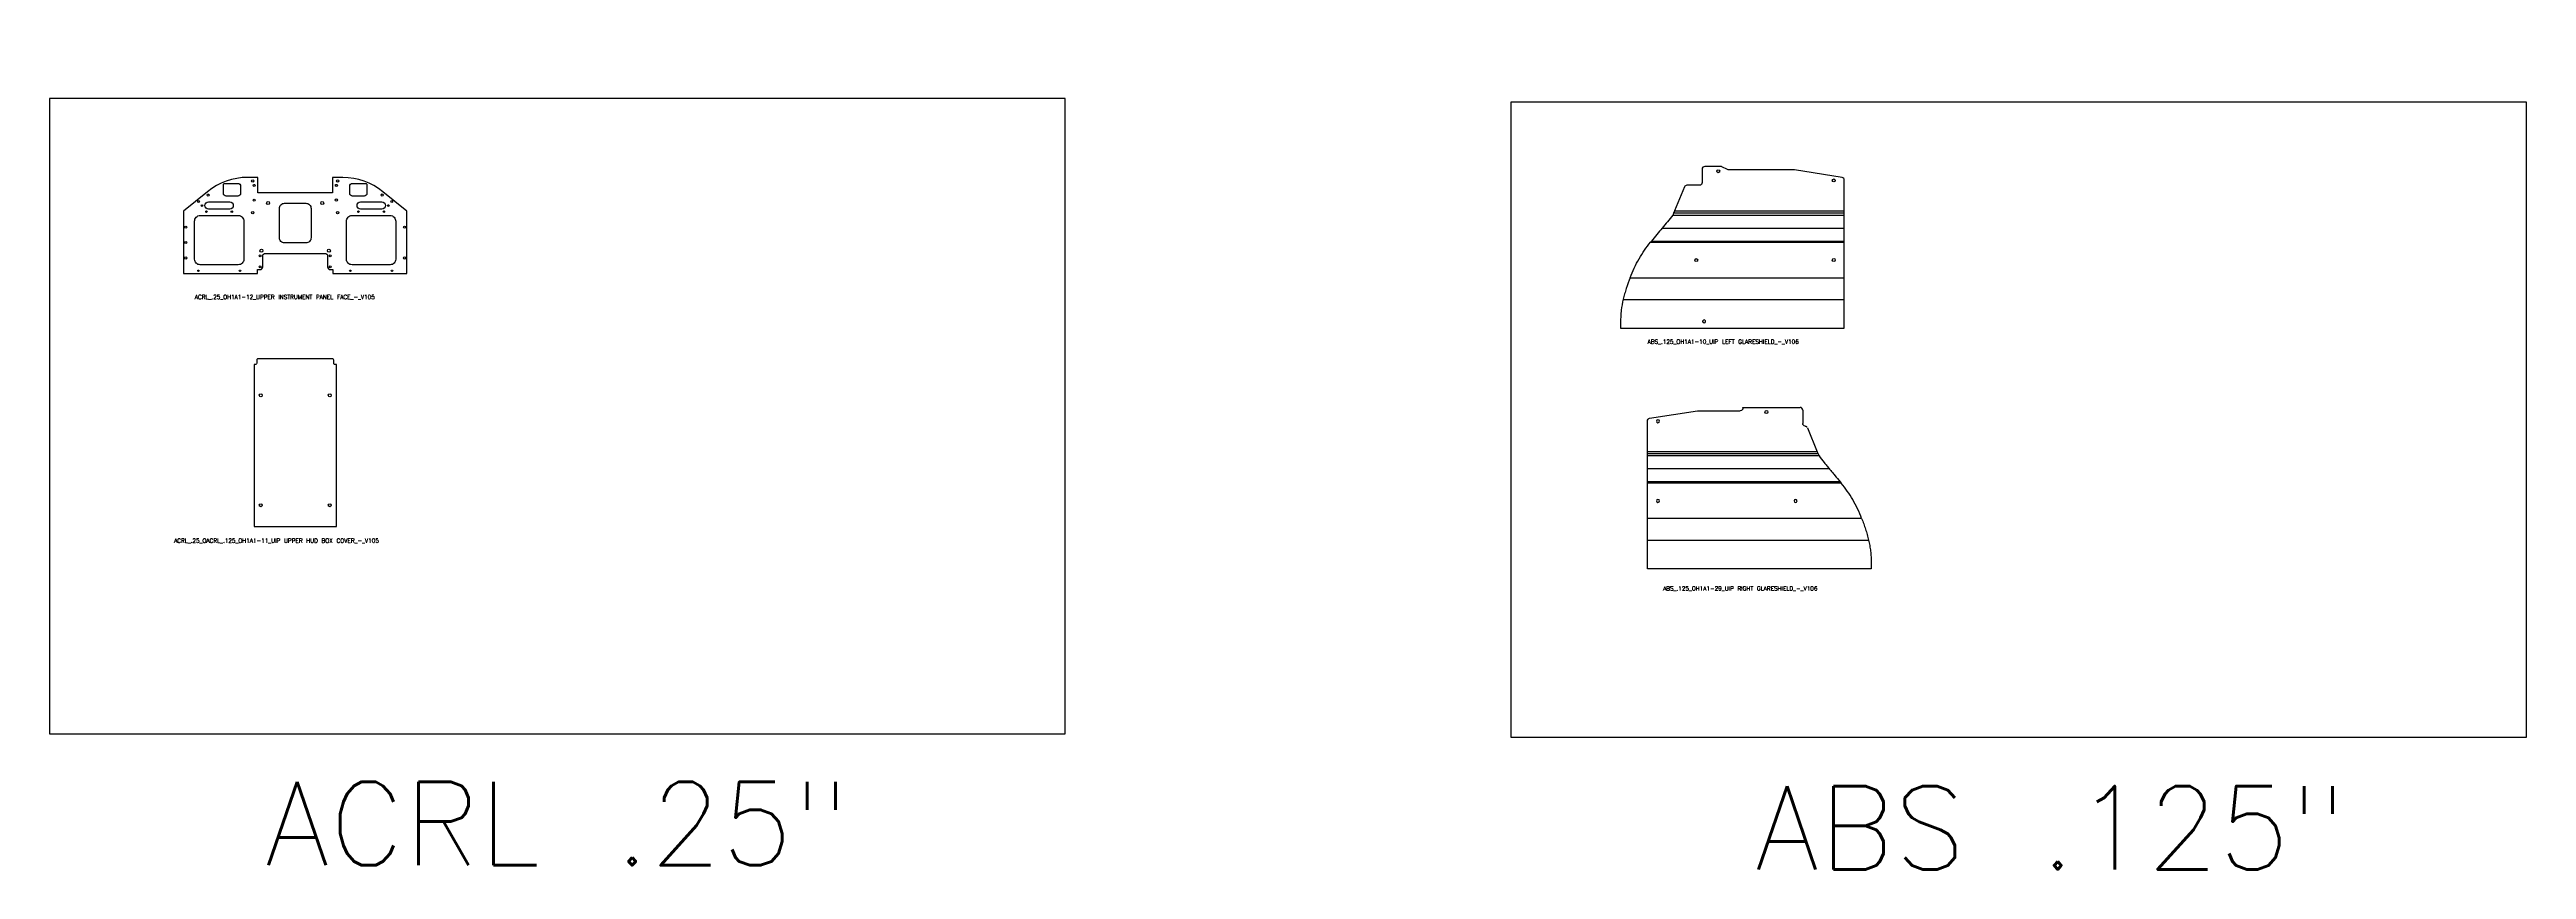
# Model space of a CAD drawing. Header units: inches. Extents: x 315 to 1225, y 29 to 674.
# Drawn here: x 790.2 to 1024.3, y 29.3 to 106.7 of the extents above; entities that cross this region are included whole.
import ezdxf

# ---------------------------------------------------------------- set-up
doc = ezdxf.new("R2010")
doc.units = ezdxf.units.IN
doc.header["$LTSCALE"] = 0.03937
doc.header["$MEASUREMENT"] = 0
for name, color, linetype in [('BEND', 7, 'Continuous'), ('BEND_EXTENT', 7, 'Continuous'), ('INTERIOR_PROFILES', 7, 'Continuous'), ('OUTER_PROFILES', 7, 'Continuous')]:
    doc.layers.add(name, color=color, linetype=linetype)
doc.styles.get("Standard").update_dxf_attribs({"font": 'txt.shx'})

msp = doc.modelspace()

# ---------------------------------------------------------------- texts
for s, height, p in [('ACRL_.25_OH1A1-12_UPPER INSTRUMENT PANEL FACE_-_V105', 0.3937, (803.94, 83.16)), ('ABS_.125_OH1A1-10_UIP LEFT GLARESHIELD_-_V106', 0.3937, (941.25, 78.94)), ('ACRL_.25_OACRL_.125_OH1A1-11_UIP UPPER HUD BOX COVER_-_V105', 0.3937, (801.98, 60.15)), ('ABS_.125_OH1A1-29_UIP RIGHT GLARESHIELD_-_V106', 0.3937, (942.71, 55.63)), ('ACRL .25"', 7.874, (810.58, 29.68)), ('ABS .125"', 7.874, (951.39, 29.29))]:
    msp.add_text(s, height=height).set_placement(p)

# ---------------------------------------------------------------- linework, layer by layer
at = {"color": 0, "linetype": 'ByBlock', "lineweight": -2}
for points in [[(886.21, 42.09), (886.21, 102.09), (790.21, 102.09), (790.21, 42.09)], [(1024.31, 41.77), (1024.31, 101.77), (928.31, 101.77), (928.31, 41.77)]]:
    msp.add_lwpolyline(points, close=True, dxfattribs=at)
for points in [[(805.13, 93.29), (802.88, 91.45), (802.88, 85.58), (809.86, 85.58), (809.86, 85.95), (810.11, 85.95, 0.414214), (810.36, 86.2), (810.36, 87.23, -0.414214), (810.61, 87.48), (816.24, 87.48, -0.414214), (816.49, 87.23), (816.49, 86.2, 0.414214), (816.74, 85.95), (816.99, 85.95), (816.99, 85.58), (823.98, 85.58), (823.98, 91.45), (821.72, 93.29, 0.172863), (817.93, 94.65), (816.94, 94.65), (816.94, 93.18), (809.91, 93.18), (809.91, 94.65), (808.93, 94.65, 0.172863)], [(808.02, 92.89), (806.89, 92.89, -0.414214), (806.64, 93.14), (806.64, 93.98, -0.414214), (806.74, 94.08), (808.02, 94.08, -0.414214), (808.27, 93.83), (808.27, 93.14, -0.414214)], [(820.21, 93.98), (820.21, 93.14, -0.414214), (819.96, 92.89), (818.83, 92.89, -0.414214), (818.58, 93.14), (818.58, 93.83, -0.414214), (818.83, 94.08), (820.11, 94.08, -0.414214)], [(805.24, 92.34), (807.24, 92.34, -1), (807.24, 91.66), (805.24, 91.66, -1)], [(814.93, 91.71), (814.93, 88.96, -0.414214), (814.43, 88.46), (812.43, 88.46, -0.414214), (811.93, 88.96), (811.93, 91.71, -0.414214), (812.43, 92.21), (814.43, 92.21, -0.414214)], [(821.61, 91.66), (819.61, 91.66, -1), (819.61, 92.34), (821.61, 92.34, -1)], [(803.92, 86.92), (803.92, 90.52, -0.414214), (804.44, 91.05), (808.05, 91.05, -0.414214), (808.57, 90.52), (808.57, 86.92, -0.414214), (808.05, 86.4), (804.44, 86.4, -0.414214)], [(818.28, 86.92), (818.28, 90.52, -0.414214), (818.8, 91.05), (822.41, 91.05, -0.414214), (822.93, 90.52), (822.93, 86.92, -0.414214), (822.41, 86.4), (818.8, 86.4, -0.414214)], [(816.95, 77.53), (809.92, 77.53, 0.414214), (809.79, 77.4), (809.79, 77.1, -0.414214), (809.67, 76.98), (809.54, 76.98), (809.54, 61.69), (817.32, 61.69), (817.32, 76.98), (817.2, 76.98, -0.414214), (817.07, 77.1), (817.07, 77.4, 0.414214)]]:
    msp.add_lwpolyline(points, format="xyb", close=True)
for centre, radius in [((809.41, 94.32), 0.104), ((809.54, 93.9), 0.0967), ((817.32, 93.9), 0.0968), ((817.44, 94.32), 0.105), ((804.3, 92.37), 0.0847), ((804.62, 91.99), 0.0847), ((805.04, 91.42), 0.068), ((805.2, 92.98), 0.104), ((807.44, 91.42), 0.068), ((809.41, 91.32), 0.104), ((809.54, 92.51), 0.0967), ((810.87, 92.23), 0.141), ((815.98, 92.23), 0.141), ((817.44, 91.32), 0.105), ((819.41, 91.42), 0.068), ((821.65, 92.98), 0.105), ((821.81, 91.42), 0.068), ((822.23, 91.99), 0.0847), ((822.55, 92.37), 0.0847), ((803.08, 89.96), 0.0967), ((823.77, 89.96), 0.0968), ((803.08, 88.5), 0.0967), ((803.08, 87.04), 0.0967), ((810.11, 87.24), 0.0847), ((810.24, 87.73), 0.141), ((816.61, 87.73), 0.141), ((816.74, 87.24), 0.0847), ((823.77, 87.04), 0.0968), ((804.28, 85.83), 0.068), ((808.21, 85.83), 0.068), ((810.11, 86.2), 0.0847), ((816.74, 86.2), 0.0847), ((818.64, 85.83), 0.068), ((822.58, 85.83), 0.068), ((810.17, 74.07), 0.141), ((816.7, 74.07), 0.141), ((810.17, 63.69), 0.141), ((816.7, 63.69), 0.141)]:
    msp.add_circle(centre, radius)
at = {"linetype": 'Continuous'}
msp.add_circle((817.32, 92.51), 0.104, dxfattribs=at)
at = {"layer": 'BEND'}
for p, q in [((942.64, 89.86), (959.84, 89.86)), ((943.71, 91.29), (959.84, 91.29)), ((941.58, 88.58), (959.84, 88.58)), ((938.94, 83.11, 0), (959.84, 83.11, 0)), ((957.36, 68.54), (941.23, 68.54)), ((958.44, 67.12), (941.23, 67.12)), ((959.5, 65.83), (941.23, 65.83)), ((962.14, 60.36, 0), (941.23, 60.36, 0))]:
    msp.add_line(p, q, dxfattribs=at)
at = {"layer": 'BEND_EXTENT'}
for p, q in [((943.79, 91.48), (959.84, 91.48)), ((943.63, 91.09), (959.84, 91.09)), ((941.53, 88.52), (959.84, 88.52)), ((941.63, 88.64), (959.84, 88.64)), ((939.59, 85.18), (959.84, 85.18)), ((957.28, 68.74), (941.23, 68.74)), ((957.45, 68.34), (941.23, 68.34)), ((959.45, 65.89), (941.23, 65.89)), ((959.55, 65.78), (941.23, 65.78)), ((961.48, 62.43), (941.23, 62.43))]:
    msp.add_line(p, q, dxfattribs=at)
at = {"layer": 'INTERIOR_PROFILES'}
for centre in [(947.92, 95.24), (958.84, 94.36), (945.84, 86.84), (958.84, 86.85), (952.48, 72.49)]:
    msp.add_circle(centre, 0.141, dxfattribs=at)
at = {"layer": 'INTERIOR_PROFILES', "extrusion": (0, 0, -1)}
for centre in [(-942.23, 71.62), (-942.23, 64.1), (-955.23, 64.09)]:
    msp.add_circle(centre, 0.141, dxfattribs=at)
at = {"layer": 'INTERIOR_PROFILES'}
msp.add_arc((946.59, 81.05), 0.141, 185.9194, 354.0806, dxfattribs=at)
msp.add_open_spline([(946.73, 81.03), (946.73, 81.06), (946.73, 81.08), (946.72, 81.1), (946.71, 81.13), (946.68, 81.16), (946.65, 81.18), (946.61, 81.19), (946.57, 81.19), (946.53, 81.17), (946.5, 81.16), (946.48, 81.13), (946.46, 81.1), (946.45, 81.08), (946.45, 81.06), (946.45, 81.03)], degree=3, knots=[0.501805, 0.501805, 0.501805, 0.501805, 0.66735, 0.66735, 0.66735, 0.93366, 0.93366, 0.93366, 1.228178, 1.228178, 1.228178, 1.47899, 1.47899, 1.47899, 1.650661, 1.650661, 1.650661, 1.650661], dxfattribs=at)
at = {"layer": 'OUTER_PROFILES'}
for p, q in [((944.73, 93.76), (943.79, 91.48)), ((946.15, 93.91), (944.96, 93.91)), ((946.4, 95.43), (946.4, 94.16)), ((948.16, 95.68), (946.65, 95.68)), ((948.79, 95.39), (948.27, 95.65)), ((955.09, 95.36), (948.91, 95.36)), ((959.63, 94.65), (955.13, 95.36)), ((959.84, 91.48), (959.84, 94.4)), ((959.84, 91.09), (959.84, 91.48)), ((959.84, 88.64), (959.84, 91.09)), ((941.63, 88.64), (941.53, 88.52)), ((959.84, 88.52), (959.84, 88.64)), ((959.84, 85.18), (959.84, 88.52)), ((959.84, 81.03), (959.84, 85.18)), ((938.69, 81.03), (938.69, 80.42)), ((938.69, 80.42), (959.84, 80.42)), ((959.84, 80.42), (959.84, 81.03)), ((941.44, 71.9), (945.95, 72.62)), ((945.99, 72.62), (950.01, 72.62)), ((950.26, 72.87), (950.26, 72.93)), ((950.26, 72.93), (952.88, 72.93)), ((952.92, 72.93), (954.42, 72.93)), ((954.45, 72.93), (955.66, 72.93)), ((955.91, 72.68), (955.91, 71.42)), ((941.23, 68.74), (941.23, 71.65)), ((956.35, 71.01), (957.28, 68.74)), ((941.23, 68.34), (941.23, 68.74)), ((941.23, 65.89), (941.23, 68.34)), ((957.28, 68.74), (957.45, 68.34)), ((941.23, 65.78), (941.23, 65.89)), ((941.23, 62.43), (941.23, 65.78)), ((959.45, 65.89), (959.55, 65.78)), ((941.23, 58.29), (941.23, 62.43)), ((941.23, 57.68), (941.23, 58.29)), ((962.38, 57.68), (941.23, 57.68)), ((962.38, 58.29), (962.38, 57.68))]:
    msp.add_line(p, q, dxfattribs=at)
for centre, start, end in [((944.96, 93.66), 90, 157.6513), ((946.65, 95.43), 90, 180), ((948.16, 95.43), 63.4349, 90), ((955.09, 95.11), 81, 90), ((959.59, 94.4), 0, 81), ((955.66, 72.68), 0, 90)]:
    msp.add_arc(centre, 0.25, start, end, dxfattribs=at)
at = {"layer": 'OUTER_PROFILES', "extrusion": (0, 0, -1)}
for centre, start, end in [((-946.15, 94.16), 180, 270), ((-948.91, 95.61), 270, 296.5651), ((-945.99, 72.37), 81, 90), ((-950.01, 72.87), 180, 270), ((-952.92, 72.68), 81.8904, 90), ((-954.42, 72.68), 90, 98.1096), ((-941.48, 71.65), 0, 81), ((-956.16, 71.42), 274.8786, 0), ((-956.11, 70.92), 94.8786, 157.6513)]:
    msp.add_arc(centre, 0.25, start, end, dxfattribs=at)
at = {"layer": 'OUTER_PROFILES'}
for points, knots in [([(943.79, 91.48), (943.78, 91.45), (943.76, 91.42), (943.75, 91.38), (943.74, 91.35), (943.72, 91.32), (943.71, 91.29), (943.7, 91.25), (943.68, 91.22), (943.67, 91.19), (943.66, 91.15), (943.64, 91.12), (943.63, 91.09)], [0, 0, 0, 0, 0.00286405, 0.00286405, 0.00286405, 0.0057281, 0.0057281, 0.0057281, 0.00859215, 0.00859215, 0.00859215, 0.0114562, 0.0114562, 0.0114562, 0.0114562]), ([(943.63, 91.09), (943.47, 90.88), (943.3, 90.67), (943.14, 90.47), (942.97, 90.26), (942.8, 90.06), (942.63, 89.86), (942.46, 89.66), (942.29, 89.46), (942.13, 89.25), (941.96, 89.05), (941.79, 88.84), (941.63, 88.64)], [0, 0, 0, 0, 2.03123, 2.03123, 2.03123, 4.05212, 4.05212, 4.05212, 6.07315, 6.07315, 6.07315, 8.106218, 8.106218, 8.106218, 8.106218]), ([(939.59, 85.18), (939.83, 85.8), (940.11, 86.4), (940.76, 87.52), (941.12, 88.04), (941.53, 88.52)], [-9.84778, -9.84778, -9.84778, -9.84778, -4.8245, -4.8245, 0, 0, 0, 0]), ([(939.59, 85.18), (939.46, 84.85), (939.34, 84.51), (939.23, 84.17), (939.18, 84), (939.13, 83.84), (939.08, 83.66), (939.05, 83.58), (939.03, 83.49), (939.01, 83.41), (938.99, 83.32), (938.97, 83.23), (938.94, 83.15), (938.86, 82.8), (938.8, 82.45), (938.76, 82.1), (938.74, 81.93), (938.72, 81.75), (938.71, 81.57), (938.7, 81.39), (938.69, 81.21), (938.69, 81.03)], [0, 0, 0, 0, 2.738905, 2.738905, 2.738905, 4.106894, 4.106894, 4.106894, 4.795022, 4.795022, 4.795022, 5.485212, 5.485212, 5.485212, 8.210603, 8.210603, 8.210603, 9.574947, 9.574947, 9.574947, 10.954518, 10.954518, 10.954518, 10.954518]), ([(957.45, 68.34), (957.6, 68.13), (957.77, 67.93), (957.94, 67.72), (958.02, 67.62), (958.1, 67.52), (958.19, 67.42), (958.27, 67.31), (958.36, 67.21), (958.44, 67.11), (958.53, 67.01), (958.61, 66.91), (958.7, 66.81), (958.78, 66.71), (958.86, 66.61), (958.95, 66.5), (959.12, 66.3), (959.28, 66.1), (959.45, 65.89)], [-8.099889, -8.099889, -8.099889, -8.099889, -6.076389, -6.076389, -6.076389, -5.063853, -5.063853, -5.063853, -4.050598, -4.050598, -4.050598, -3.037801, -3.037801, -3.037801, -2.025179, -2.025179, -2.025179, 0, 0, 0, 0]), ([(961.48, 62.43), (961.25, 63.05), (960.96, 63.65), (960.32, 64.77), (959.95, 65.29), (959.55, 65.78)], [-9.84778, -9.84778, -9.84778, -9.84778, -4.8245, -4.8245, 0, 0, 0, 0]), ([(961.48, 62.43), (961.55, 62.27), (961.61, 62.1), (961.67, 61.93), (961.73, 61.76), (961.79, 61.59), (961.84, 61.42), (961.9, 61.25), (961.95, 61.08), (962, 60.91), (962.04, 60.74), (962.09, 60.57), (962.13, 60.39), (962.15, 60.31), (962.17, 60.22), (962.19, 60.13), (962.21, 60.05), (962.22, 59.96), (962.24, 59.87), (962.27, 59.7), (962.3, 59.52), (962.32, 59.35), (962.34, 59.17), (962.35, 59), (962.37, 58.82), (962.37, 58.73), (962.37, 58.65), (962.38, 58.56), (962.38, 58.47), (962.38, 58.38), (962.38, 58.29)], [0, 0, 0, 0, 0.125, 0.125, 0.125, 0.25, 0.25, 0.25, 0.375, 0.375, 0.375, 0.5, 0.5, 0.5, 0.5625, 0.5625, 0.5625, 0.625, 0.625, 0.625, 0.75, 0.75, 0.75, 0.875, 0.875, 0.875, 0.9375, 0.9375, 0.9375, 1, 1, 1, 1])]:
    msp.add_open_spline(points, degree=3, knots=knots, dxfattribs=at)

msp.set_redraw_order([(e.dxf.handle, doc.entitydb.next_handle()) for e in msp.query("TEXT MTEXT ATTDEF DIMENSION ARC_DIMENSION")])  # texts and dimensions are drawn at this point

doc.saveas('drawing.dxf')
